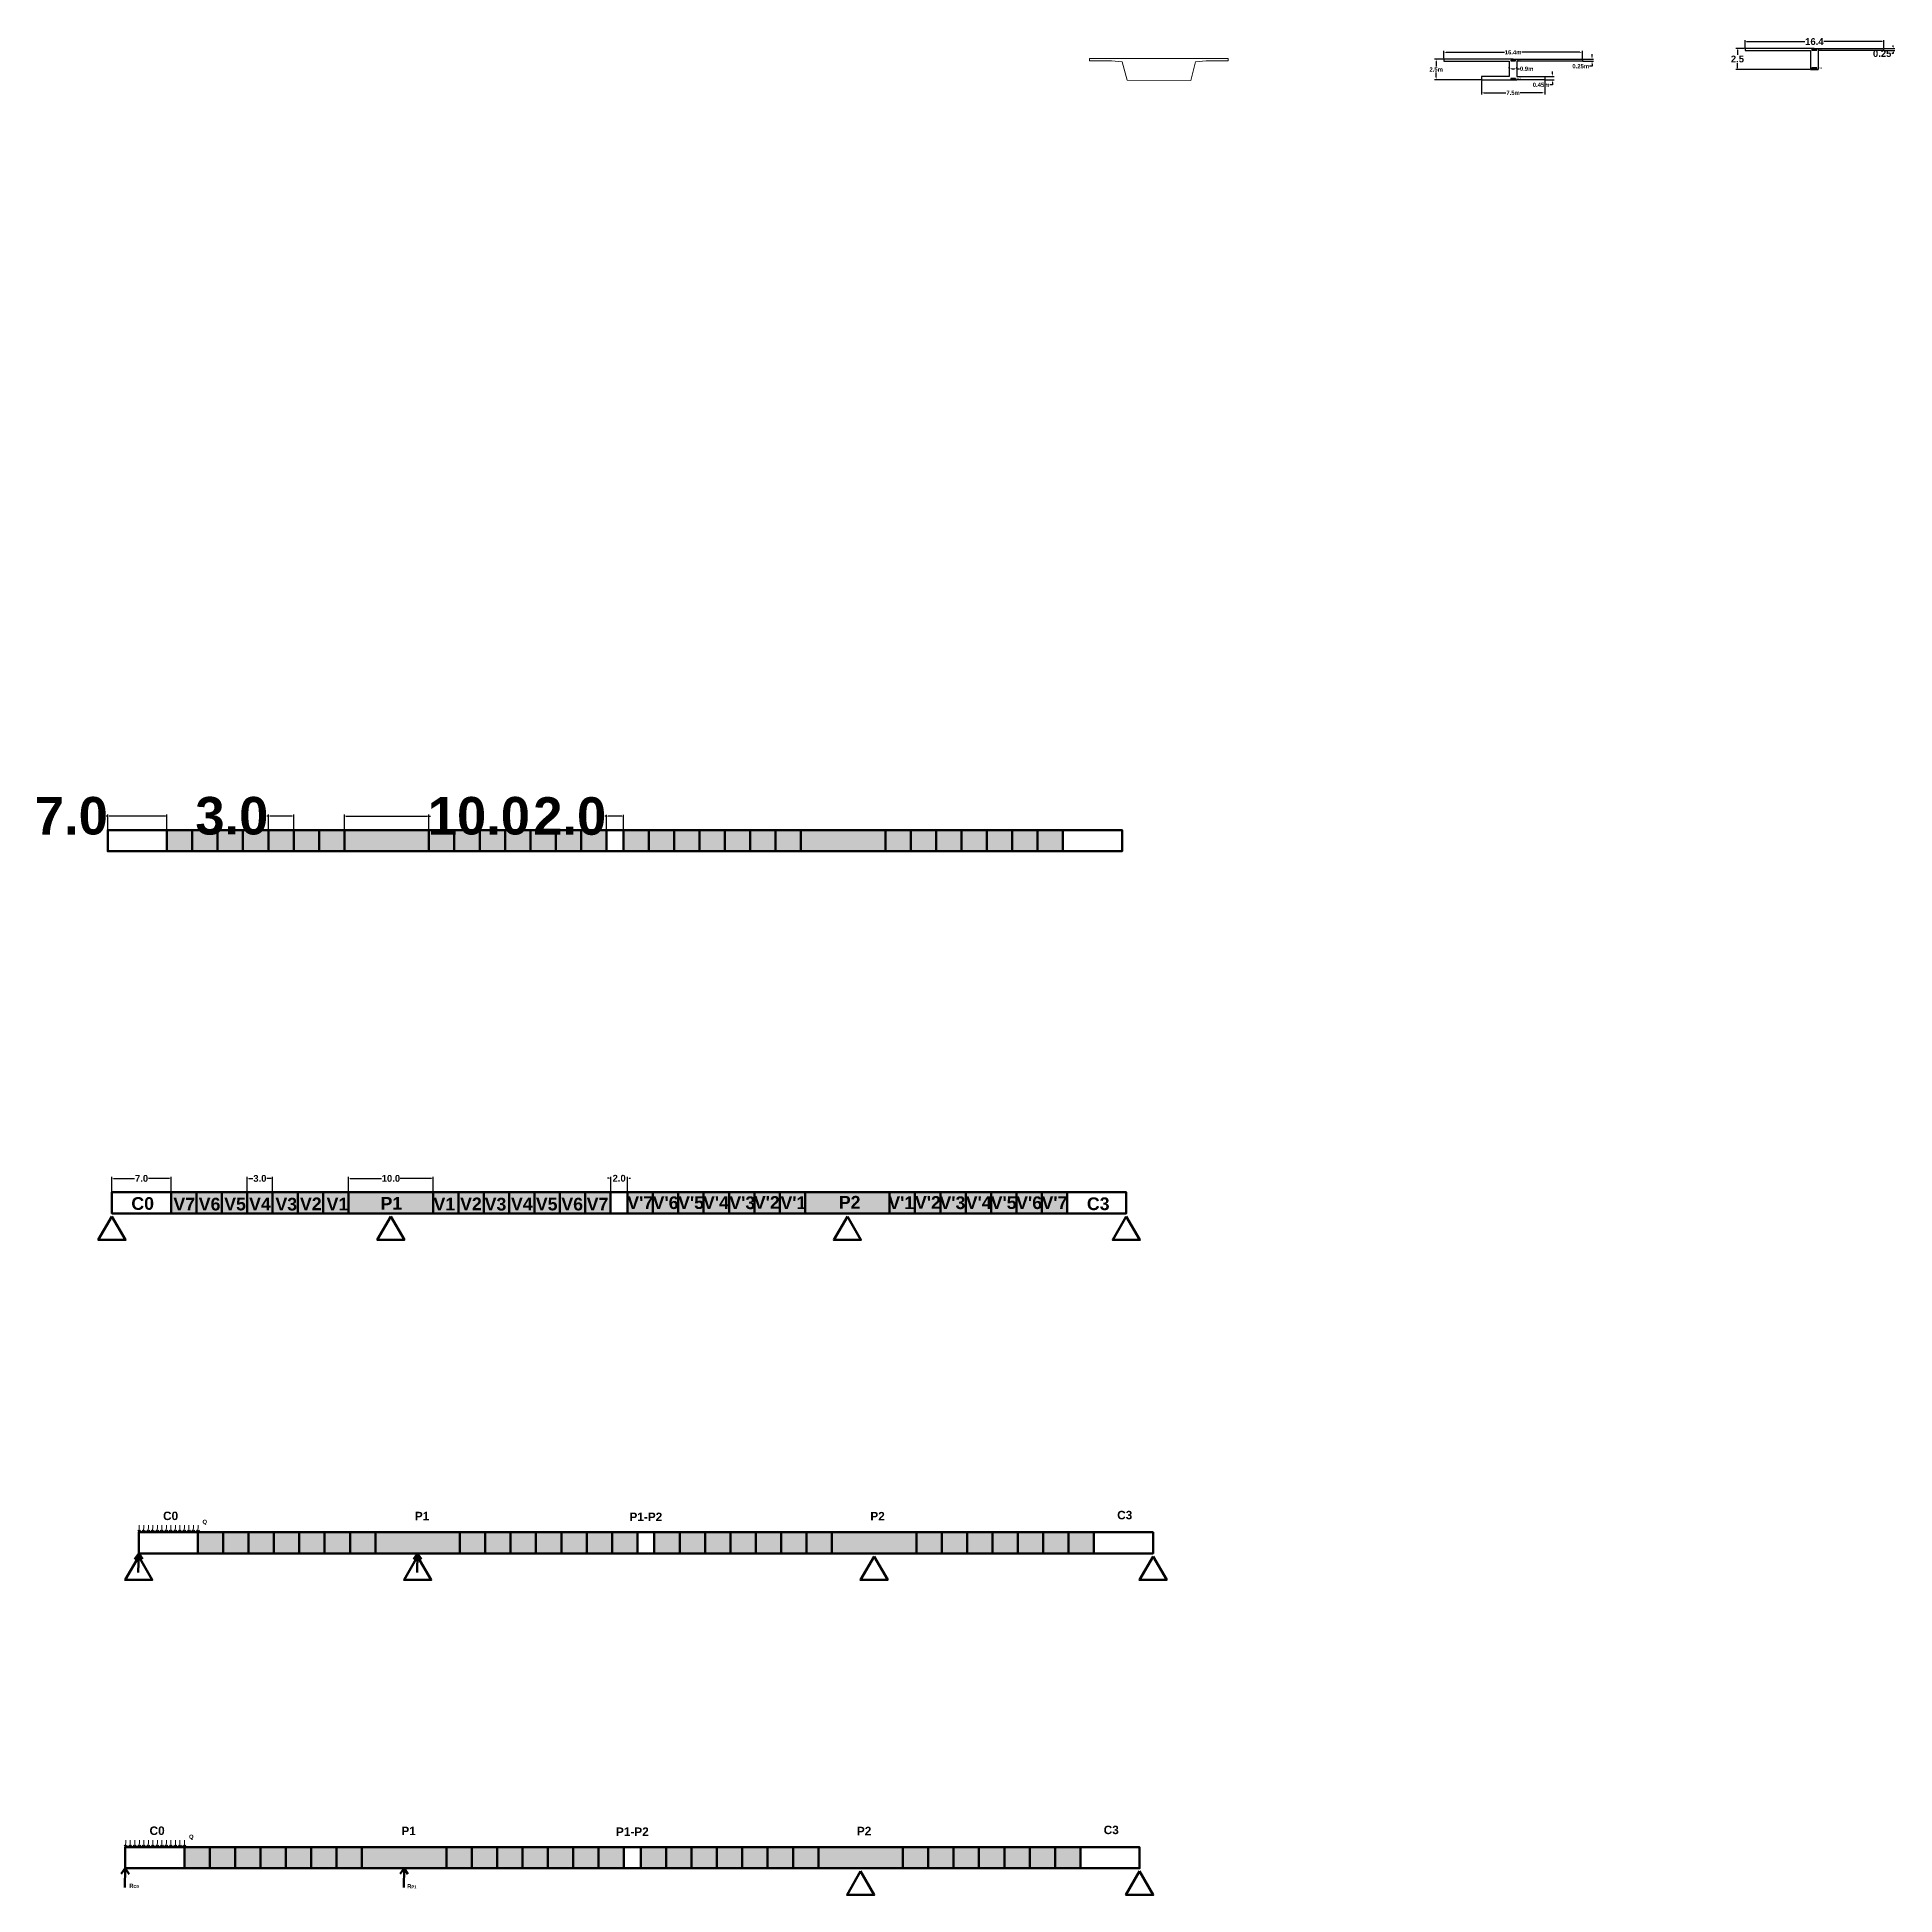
# Model space of a CAD drawing. Header units: metres. Extents: x 933 to 1658, y 433 to 671.
# Drawn here: x 1123.5 to 1343.2, y 451.2 to 670.9 of the extents above; entities that cross this region are included whole.
import ezdxf

# ---------------------------------------------------------------- set-up
doc = ezdxf.new("R2010")
doc.units = ezdxf.units.M
doc.header["$MEASUREMENT"] = 0
doc.linetypes.add('DASHED2', pattern=[0.375, 0.25, -0.125])
doc.styles.get("Standard").update_dxf_attribs({"font": 'arialbd.ttf'})
doc.dimstyles.new('Annotative', dxfattribs={"dimtxt": 0.8, "dimasz": 0.18, "dimexe": 0.18, "dimexo": 0.0625, "dimgap": 0.09, "dimtad": 0, "dimtih": 1, "dimtoh": 1, "dimdec": 1, "dimzin": 0, "dimdsep": 46, "dimtxsty": 'Standard', "dimcen": 0.09, "dimadec": 0, "dimazin": 0, "dimtfac": 1, "dimtdec": 1, "dimtofl": 0, "dimtmove": 0, "dimatfit": 3, "dimfxl": 1, "dimtolj": 1, "dimtzin": 0, "dimarcsym": 0})
doc.dimstyles.get("Standard").update_dxf_attribs({"dimtxt": 0.5, "dimasz": 0.3, "dimexe": 0.18, "dimexo": 0.0625, "dimgap": 0.09, "dimtad": 0, "dimtih": 1, "dimtoh": 1, "dimdec": 4, "dimzin": 0, "dimdsep": 46, "dimtxsty": 'Standard', "dimcen": 0.09, "dimadec": 0, "dimazin": 0, "dimtfac": 1, "dimtdec": 4, "dimtofl": 0, "dimtmove": 0, "dimatfit": 3, "dimfxl": 1, "dimtolj": 1, "dimtzin": 0, "dimarcsym": 0})

msp = doc.modelspace()

# ---------------------------------------------------------------- texts
at = {"color": 5, "char_height": 0.2, "width": 0.5204576, "attachment_point": 1}
for s, insert in [('As2', (1298.43381, 668.3051)), ('As2', (1334.0716, 669.57103)), ('As1', (1298.43381, 666.10598)), ('As1', (1334.0716, 667.37192))]:
    msp.add_mtext(s, dxfattribs=dict(at, insert=insert))
at = {"color": 5, "lineweight": 50}
for s, insert, char_height, attachment_point in [('C0', (1134.59418, 533.69705), 1.5, 1), ('V7', (1139.5682, 533.62576), 1.5, 1), ('V6', (1142.56708, 533.62624), 1.5, 1), ('V5', (1145.58219, 533.63425), 1.5, 1), ('V4', (1148.52629, 533.64503), 1.5, 1), ('V3', (1151.63909, 533.62101), 1.5, 1), ('V2', (1154.54216, 533.65187), 1.5, 1), ('V1', (1157.6923, 533.62101), 1.5, 1), ('P1', (1164.0745, 533.71403), 1.5, 1), ('V1', (1172.89923, 533.62101), 1.5, 3), ('V2', (1176.04937, 533.65187), 1.5, 3), ('V3', (1178.95244, 533.62101), 1.5, 3), ('V4', (1182.06524, 533.64503), 1.5, 3), ('V5', (1185.00934, 533.63425), 1.5, 3), ('V6', (1188.02445, 533.62624), 1.5, 3), ('V7', (1191.02333, 533.62576), 1.5, 3), ("V'7", (1193.26397, 533.7916), 1.5, 1), ("V'6", (1196.26285, 533.79208), 1.5, 1), ("V'5", (1199.27796, 533.80009), 1.5, 1), ("V'4", (1202.22206, 533.81087), 1.5, 1), ("V'3", (1205.33486, 533.78685), 1.5, 1), ("V'2", (1208.23793, 533.81771), 1.5, 1), ("V'1", (1211.38807, 533.78685), 1.5, 1), ('P2', (1218.29153, 533.84274), 1.5, 1), ("V'1", (1227.20346, 533.78685), 1.5, 3), ("V'2", (1230.3536, 533.81771), 1.5, 3), ("V'3", (1233.25667, 533.78685), 1.5, 3), ("V'4", (1236.36947, 533.81087), 1.5, 3), ("V'5", (1239.31357, 533.80009), 1.5, 3), ("V'6", (1242.32868, 533.79208), 1.5, 3), ("V'7", (1245.32756, 533.7916), 1.5, 3), ('C3', (1247.63416, 533.66793), 1.5, 1), ('{\\fArial|b1|i0|c0|p34;C0}', (1138.34506, 496.50119), 1, 1), ('{\\fArial|b1|i0|c0|p34;Q}', (1143.01049, 495.54254), 0.5, 1), ('{\\fArial|b1|i0|c0|p34;P1}', (1168.13362, 496.47958), 1, 1), ('{\\fArial|b1|i0|c0|p34;P1-P2}', (1193.51744, 496.38578), 1, 1), ('{\\fArial|b1|i0|c0|p34;P2}', (1222.01609, 496.46661), 1, 1), ('{\\fArial|b1|i0|c0|p34;C3}', (1251.21585, 496.59406), 1, 1), ('{\\fArial|b1|i0|c0|p34;C3}', (1249.62079, 459.35312), 1, 1), ('{\\fArial|b1|i0|c0|p34;C0}', (1136.74999, 459.26025), 1, 1), ('{\\fArial|b1|i0|c0|p34;Q}', (1141.41543, 458.3016), 0.5, 1), ('{\\fArial|b1|i0|c0|p34;P1}', (1166.53856, 459.23864), 1, 1), ('{\\fArial|b1|i0|c0|p34;P1-P2}', (1191.92238, 459.14483), 1, 1), ('{\\fArial|b1|i0|c0|p34;P2}', (1220.42103, 459.22566), 1, 1), ('{\\fArial|b1|i0|c0|p34;R\\H0.7x;C0}', (1134.34924, 452.48667), 0.5, 1), ('{\\fArial|b1|i0|c0|p34;R\\H0.7x;P1}', (1167.22485, 452.43883), 0.5, 1)]:
    msp.add_mtext_dynamic_manual_height_columns(s, width=7.5272044, gutter_width=1, heights=[0], dxfattribs=dict(at, insert=insert, char_height=char_height, attachment_point=attachment_point))

# ---------------------------------------------------------------- blocks, each defined once
blk = doc.blocks.new('*U7')
at = {"color": 5, "lineweight": 18}
for p, q in [((0, 0), (-0.18, -0.24)), ((-0.02, -0.83), (0, 0)), ((0, 0), (0.17, -0.25))]:
    blk.add_line(p, q, dxfattribs=at)
blk = doc.blocks.new('*U8')
at = {"color": 0, "linetype": 'ByBlock', "lineweight": -2, "transparency": 16777216, "rotation": 180}
for p in [(976.89, 609.4), (977.42, 609.4), (977.96, 609.4), (978.49, 609.4), (979.03, 609.4), (979.56, 609.4), (980.1, 609.4), (980.63, 609.4), (981.17, 609.4), (981.7, 609.4), (982.23, 609.4), (982.77, 609.4), (983.3, 609.4), (983.84, 609.4)]:
    blk.add_blockref('*U7', p, dxfattribs=at)
blk = doc.blocks.new('*U9')
at = {"color": 5, "lineweight": 18}
for p, q in [((0, 0), (-0.18, -0.24)), ((-0.02, -0.83), (0, 0)), ((0, 0), (0.17, -0.25))]:
    blk.add_line(p, q, dxfattribs=at)
blk = doc.blocks.new('*U10')
at = {"color": 0, "linetype": 'ByBlock', "lineweight": -2, "transparency": 16777216, "rotation": 180}
for p in [(976.89, 609.4), (977.42, 609.4), (977.96, 609.4), (978.49, 609.4), (979.03, 609.4), (979.56, 609.4), (980.1, 609.4), (980.63, 609.4), (981.17, 609.4), (981.7, 609.4), (982.23, 609.4), (982.77, 609.4), (983.3, 609.4), (983.84, 609.4)]:
    blk.add_blockref('*U9', p, dxfattribs=at)
blk = doc.blocks.new('*D11')
at = {"color": 0, "lineweight": -2, "transparency": 16777216}
for p, q in [((1131.8, 578.78), (1131.62, 578.78)), ((1131.8, 577.17), (1131.8, 578.96)), ((1138.62, 578.78), (1131.98, 578.78)), ((1138.8, 577.17), (1138.8, 578.96))]:
    blk.add_line(p, q, dxfattribs=at)
at = {"color": 0, "lineweight": 50, "transparency": 16777216}
for points in [[(1131.98, 578.81), (1131.98, 578.75), (1131.8, 578.78)], [(1138.62, 578.81), (1138.62, 578.75), (1138.8, 578.78)]]:
    blk.add_solid(points, dxfattribs=at)
at = {"layer": 'Defpoints', "color": 0, "lineweight": 50, "transparency": 16777216}
for p in [(1131.8, 578.78), (1131.8, 577.11), (1138.8, 577.11)]:
    blk.add_point(p, dxfattribs=at)
at = {"color": 0, "lineweight": 50, "transparency": 16777216, "insert": (1127.5, 578.78), "char_height": 0.8, "attachment_point": 5}
blk.add_mtext('\\A1;{\\H5.55556x;7.0}', dxfattribs=at)
blk = doc.blocks.new('*D12')
at = {"color": 0, "lineweight": -2, "transparency": 16777216}
for p, q in [((1150.8, 578.78), (1150.62, 578.78)), ((1150.8, 577.17), (1150.8, 578.96)), ((1153.62, 578.78), (1150.98, 578.78)), ((1153.8, 577.17), (1153.8, 578.96))]:
    blk.add_line(p, q, dxfattribs=at)
at = {"color": 0, "lineweight": 50, "transparency": 16777216}
for points in [[(1150.98, 578.81), (1150.98, 578.75), (1150.8, 578.78)], [(1153.62, 578.81), (1153.62, 578.75), (1153.8, 578.78)]]:
    blk.add_solid(points, dxfattribs=at)
at = {"layer": 'Defpoints', "color": 0, "lineweight": 50, "transparency": 16777216}
for p in [(1150.8, 578.78), (1150.8, 577.11), (1153.8, 577.11)]:
    blk.add_point(p, dxfattribs=at)
at = {"color": 0, "lineweight": 50, "transparency": 16777216, "insert": (1146.48, 578.78), "char_height": 0.8, "attachment_point": 5}
blk.add_mtext('\\A1;{\\H5.55556x;3.0}', dxfattribs=at)
blk = doc.blocks.new('*D13')
at = {"color": 0, "lineweight": -2, "transparency": 16777216}
for p, q in [((1159.8, 577.17), (1159.8, 578.96)), ((1159.98, 578.78), (1169.62, 578.78)), ((1169.8, 577.17), (1169.8, 578.96)), ((1169.8, 578.78), (1169.98, 578.78))]:
    blk.add_line(p, q, dxfattribs=at)
at = {"color": 0, "lineweight": 50, "transparency": 16777216}
for points in [[(1159.98, 578.81), (1159.98, 578.75), (1159.8, 578.78)], [(1169.62, 578.81), (1169.62, 578.75), (1169.8, 578.78)]]:
    blk.add_solid(points, dxfattribs=at)
at = {"layer": 'Defpoints', "color": 0, "lineweight": 50, "transparency": 16777216}
for p in [(1169.8, 578.78), (1159.8, 577.11), (1169.8, 577.11)]:
    blk.add_point(p, dxfattribs=at)
at = {"color": 0, "lineweight": 50, "transparency": 16777216, "insert": (1175.71, 578.78), "char_height": 0.8, "attachment_point": 5}
blk.add_mtext('\\A1;{\\H5.55556x;10.0}', dxfattribs=at)
blk = doc.blocks.new('*D14')
at = {"color": 0, "lineweight": -2, "transparency": 16777216}
for p, q in [((1190.8, 578.75), (1190.62, 578.75)), ((1190.8, 577.17), (1190.8, 578.93)), ((1192.62, 578.75), (1190.98, 578.75)), ((1192.8, 577.17), (1192.8, 578.93))]:
    blk.add_line(p, q, dxfattribs=at)
at = {"color": 0, "lineweight": 50, "transparency": 16777216}
for points in [[(1190.98, 578.78), (1190.98, 578.72), (1190.8, 578.75)], [(1192.62, 578.78), (1192.62, 578.72), (1192.8, 578.75)]]:
    blk.add_solid(points, dxfattribs=at)
at = {"layer": 'Defpoints', "color": 0, "lineweight": 50, "transparency": 16777216}
for p in [(1190.8, 578.75), (1190.8, 577.11), (1192.8, 577.11)]:
    blk.add_point(p, dxfattribs=at)
at = {"color": 0, "lineweight": 50, "transparency": 16777216, "insert": (1186.45, 578.75), "char_height": 0.8, "attachment_point": 5}
blk.add_mtext('\\A1;{\\H5.55556x;2.0}', dxfattribs=at)
blk = doc.blocks.new('*D15')
at = {"color": 0, "lineweight": -2, "transparency": 16777216}
for p, q in [((1132.3, 534.33), (1132.3, 536.09)), ((1132.48, 535.91), (1134.98, 535.91)), ((1139.12, 535.91), (1136.61, 535.91)), ((1139.3, 534.33), (1139.3, 536.09))]:
    blk.add_line(p, q, dxfattribs=at)
at = {"color": 0, "lineweight": 50, "transparency": 16777216}
for points in [[(1132.48, 535.94), (1132.48, 535.88), (1132.3, 535.91)], [(1139.12, 535.94), (1139.12, 535.88), (1139.3, 535.91)]]:
    blk.add_solid(points, dxfattribs=at)
at = {"layer": 'Defpoints', "color": 0, "lineweight": 50, "transparency": 16777216}
for p in [(1132.3, 534.27), (1139.3, 535.91), (1139.3, 534.27)]:
    blk.add_point(p, dxfattribs=at)
at = {"color": 0, "lineweight": 50, "transparency": 16777216, "insert": (1135.8, 535.91), "char_height": 0.8, "attachment_point": 5}
blk.add_mtext('\\A1;7.0', dxfattribs=at)
blk = doc.blocks.new('*D16')
at = {"color": 0, "lineweight": -2, "transparency": 16777216}
for p, q in [((1148.3, 534.33), (1148.3, 536.09)), ((1148.48, 535.91), (1148.98, 535.91)), ((1151.12, 535.91), (1150.61, 535.91)), ((1151.3, 534.33), (1151.3, 536.09))]:
    blk.add_line(p, q, dxfattribs=at)
at = {"color": 0, "lineweight": 50, "transparency": 16777216}
for points in [[(1148.48, 535.94), (1148.48, 535.88), (1148.3, 535.91)], [(1151.12, 535.94), (1151.12, 535.88), (1151.3, 535.91)]]:
    blk.add_solid(points, dxfattribs=at)
at = {"layer": 'Defpoints', "color": 0, "lineweight": 50, "transparency": 16777216}
for p in [(1148.3, 534.27), (1151.3, 535.91), (1151.3, 534.27)]:
    blk.add_point(p, dxfattribs=at)
at = {"color": 0, "lineweight": 50, "transparency": 16777216, "insert": (1149.8, 535.91), "char_height": 0.8, "attachment_point": 5}
blk.add_mtext('\\A1;3.0', dxfattribs=at)
blk = doc.blocks.new('*D17')
at = {"color": 0, "lineweight": -2, "transparency": 16777216}
for p, q in [((1160.3, 534.33), (1160.3, 536.09)), ((1160.48, 535.91), (1164.19, 535.91)), ((1170.12, 535.91), (1166.4, 535.91)), ((1170.3, 534.33), (1170.3, 536.09))]:
    blk.add_line(p, q, dxfattribs=at)
at = {"color": 0, "lineweight": 50, "transparency": 16777216}
for points in [[(1160.48, 535.94), (1160.48, 535.88), (1160.3, 535.91)], [(1170.12, 535.94), (1170.12, 535.88), (1170.3, 535.91)]]:
    blk.add_solid(points, dxfattribs=at)
at = {"layer": 'Defpoints', "color": 0, "lineweight": 50, "transparency": 16777216}
for p in [(1160.3, 534.27), (1170.3, 535.91), (1170.3, 534.27)]:
    blk.add_point(p, dxfattribs=at)
at = {"color": 0, "lineweight": 50, "transparency": 16777216, "insert": (1165.3, 535.91), "char_height": 0.8, "attachment_point": 5}
blk.add_mtext('\\A1;10.0', dxfattribs=at)
blk = doc.blocks.new('*D18')
at = {"color": 0, "lineweight": -2, "transparency": 16777216}
for p, q in [((1191.12, 535.93), (1190.94, 535.93)), ((1191.3, 534.33), (1191.3, 536.11)), ((1193.3, 534.33), (1193.3, 536.11)), ((1193.48, 535.93), (1193.66, 535.93))]:
    blk.add_line(p, q, dxfattribs=at)
at = {"color": 0, "lineweight": 50, "transparency": 16777216}
for points in [[(1191.12, 535.96), (1191.12, 535.9), (1191.3, 535.93)], [(1193.48, 535.96), (1193.48, 535.9), (1193.3, 535.93)]]:
    blk.add_solid(points, dxfattribs=at)
at = {"layer": 'Defpoints', "color": 0, "lineweight": 50, "transparency": 16777216}
for p in [(1191.3, 535.93), (1191.3, 534.27), (1193.3, 534.27)]:
    blk.add_point(p, dxfattribs=at)
at = {"color": 0, "lineweight": 50, "transparency": 16777216, "insert": (1192.3, 535.93), "char_height": 0.8, "attachment_point": 5}
blk.add_mtext('\\A1;2.0', dxfattribs=at)
blk = doc.blocks.new('*D22')
at = {"color": 0, "lineweight": -2, "transparency": 16777216}
for p, q in [((1289.85, 668.37), (1289.85, 669.29)), ((1290.15, 669.11), (1297.02, 669.11)), ((1305.95, 669.11), (1299.08, 669.11)), ((1306.25, 668.37), (1306.25, 669.29))]:
    blk.add_line(p, q, dxfattribs=at)
at = {"color": 0, "transparency": 16777216}
for points in [[(1290.15, 669.16), (1290.15, 669.06), (1289.85, 669.11)], [(1305.95, 669.16), (1305.95, 669.06), (1306.25, 669.11)]]:
    blk.add_solid(points, dxfattribs=at)
at = {"layer": 'Defpoints', "color": 0, "transparency": 16777216}
for p in [(1289.85, 668.31), (1306.25, 669.11), (1306.25, 668.31)]:
    blk.add_point(p, dxfattribs=at)
at = {"color": 0, "transparency": 16777216, "insert": (1298.05, 669.11), "char_height": 0.5, "width": 2.4352, "attachment_point": 5}
blk.add_mtext('\\A1;16.4m', dxfattribs=at)
blk = doc.blocks.new('*D23')
at = {"color": 0, "lineweight": -2, "transparency": 16777216}
for p, q in [((1306.31, 668.31), (1307.57, 668.31)), ((1307.39, 668.61), (1307.39, 668.91)), ((1306.31, 668.06), (1307.57, 668.06)), ((1307.39, 667.46), (1307.09, 667.46)), ((1307.39, 667.76), (1307.39, 667.46))]:
    blk.add_line(p, q, dxfattribs=at)
at = {"color": 0, "transparency": 16777216}
for points in [[(1307.34, 668.61), (1307.44, 668.61), (1307.39, 668.31)], [(1307.34, 667.76), (1307.44, 667.76), (1307.39, 668.06)]]:
    blk.add_solid(points, dxfattribs=at)
at = {"layer": 'Defpoints', "color": 0, "transparency": 16777216}
for p in [(1306.25, 668.31), (1306.25, 668.06), (1307.39, 668.06)]:
    blk.add_point(p, dxfattribs=at)
at = {"color": 0, "transparency": 16777216, "insert": (1306.05, 667.46), "char_height": 0.5, "attachment_point": 5}
blk.add_mtext('\\A1;0.25m', dxfattribs=at)
blk = doc.blocks.new('*D24')
at = {"color": 0, "lineweight": -2, "transparency": 16777216}
for p, q in [((1289.79, 668.31), (1288.77, 668.31)), ((1288.95, 668.01), (1288.95, 667.43)), ((1288.95, 666.16), (1288.95, 666.73)), ((1294.24, 665.86), (1288.77, 665.86))]:
    blk.add_line(p, q, dxfattribs=at)
at = {"color": 0, "transparency": 16777216}
for points in [[(1288.9, 668.01), (1289, 668.01), (1288.95, 668.31)], [(1288.9, 666.16), (1289, 666.16), (1288.95, 665.86)]]:
    blk.add_solid(points, dxfattribs=at)
at = {"layer": 'Defpoints', "color": 0, "transparency": 16777216}
for p in [(1289.85, 668.31), (1288.95, 665.86), (1294.3, 665.86)]:
    blk.add_point(p, dxfattribs=at)
at = {"color": 0, "transparency": 16777216, "insert": (1288.95, 667.08), "char_height": 0.5, "attachment_point": 5}
blk.add_mtext('\\A1;2.5m', dxfattribs=at)
blk = doc.blocks.new('*D25')
at = {"color": 0, "lineweight": -2, "transparency": 16777216}
for p, q in [((1297.6, 667.22), (1297.6, 667.34)), ((1297.9, 667.16), (1298.2, 667.16)), ((1298.5, 667.22), (1298.5, 667.34)), ((1298.5, 667.16), (1298.8, 667.16))]:
    blk.add_line(p, q, dxfattribs=at)
at = {"color": 0, "transparency": 16777216}
for points in [[(1297.9, 667.21), (1297.9, 667.11), (1297.6, 667.16)], [(1298.2, 667.21), (1298.2, 667.11), (1298.5, 667.16)]]:
    blk.add_solid(points, dxfattribs=at)
at = {"layer": 'Defpoints', "color": 0, "transparency": 16777216}
for p in [(1297.6, 667.16), (1298.5, 667.16), (1298.5, 667.16)]:
    blk.add_point(p, dxfattribs=at)
at = {"color": 0, "transparency": 16777216, "insert": (1299.65, 667.16), "char_height": 0.5, "attachment_point": 5}
blk.add_mtext('\\A1;0.9m', dxfattribs=at)
blk = doc.blocks.new('*D26')
at = {"color": 0, "lineweight": -2, "transparency": 16777216}
for p, q in [((1301.86, 666.26), (1302.89, 666.26)), ((1302.71, 666.56), (1302.71, 666.86)), ((1301.86, 665.86), (1302.89, 665.86)), ((1302.71, 665.26), (1302.41, 665.26)), ((1302.71, 665.56), (1302.71, 665.26))]:
    blk.add_line(p, q, dxfattribs=at)
at = {"color": 0, "transparency": 16777216}
for points in [[(1302.66, 666.56), (1302.76, 666.56), (1302.71, 666.26)], [(1302.66, 665.56), (1302.76, 665.56), (1302.71, 665.86)]]:
    blk.add_solid(points, dxfattribs=at)
at = {"layer": 'Defpoints', "color": 0, "transparency": 16777216}
for p in [(1301.8, 666.26), (1301.8, 665.86), (1302.71, 665.86)]:
    blk.add_point(p, dxfattribs=at)
at = {"color": 0, "transparency": 16777216, "insert": (1301.37, 665.26), "char_height": 0.5, "attachment_point": 5}
blk.add_mtext('\\A1;0.45m', dxfattribs=at)
blk = doc.blocks.new('*D31')
at = {"color": 0, "lineweight": -2, "transparency": 16777216}
for p, q in [((1294.3, 665.79), (1294.3, 664.14)), ((1294.6, 664.32), (1297.2, 664.32)), ((1301.5, 664.32), (1298.9, 664.32)), ((1301.8, 665.84), (1301.8, 664.14))]:
    blk.add_line(p, q, dxfattribs=at)
at = {"color": 0, "transparency": 16777216}
for points in [[(1294.6, 664.37), (1294.6, 664.27), (1294.3, 664.32)], [(1301.5, 664.37), (1301.5, 664.27), (1301.8, 664.32)]]:
    blk.add_solid(points, dxfattribs=at)
at = {"layer": 'Defpoints', "color": 0, "transparency": 16777216}
for p in [(1301.8, 665.9), (1294.3, 665.86), (1301.8, 664.32)]:
    blk.add_point(p, dxfattribs=at)
at = {"color": 0, "transparency": 16777216, "insert": (1298.05, 664.32), "char_height": 0.5, "attachment_point": 5}
blk.add_mtext('\\A1;7.5m', dxfattribs=at)
blk = doc.blocks.new('*D32')
at = {"color": 0, "lineweight": -2, "transparency": 16777216}
for p, q in [((1325.49, 669.63), (1325.49, 670.56)), ((1325.67, 670.38), (1332.57, 670.38)), ((1341.71, 670.38), (1334.81, 670.38)), ((1341.89, 669.63), (1341.89, 670.56))]:
    blk.add_line(p, q, dxfattribs=at)
at = {"color": 0, "transparency": 16777216}
for points in [[(1325.67, 670.41), (1325.67, 670.35), (1325.49, 670.38)], [(1341.71, 670.41), (1341.71, 670.35), (1341.89, 670.38)]]:
    blk.add_solid(points, dxfattribs=at)
at = {"layer": 'Defpoints', "color": 0, "transparency": 16777216}
for p in [(1341.89, 670.38), (1325.49, 669.57), (1341.89, 669.57)]:
    blk.add_point(p, dxfattribs=at)
at = {"color": 0, "transparency": 16777216, "insert": (1333.69, 670.38), "char_height": 0.8, "attachment_point": 5}
blk.add_mtext('\\A1;16.4', dxfattribs=at)
blk = doc.blocks.new('*D33')
at = {"color": 0, "lineweight": -2, "transparency": 16777216}
for p, q in [((1341.95, 669.57), (1343.21, 669.57)), ((1341.95, 669.32), (1343.21, 669.32)), ((1343.03, 668.96), (1342.85, 668.96)), ((1343.03, 669.75), (1343.03, 669.93)), ((1343.03, 669.14), (1343.03, 668.96))]:
    blk.add_line(p, q, dxfattribs=at)
at = {"color": 0, "transparency": 16777216}
for points in [[(1343, 669.75), (1343.06, 669.75), (1343.03, 669.57)], [(1343, 669.14), (1343.06, 669.14), (1343.03, 669.32)]]:
    blk.add_solid(points, dxfattribs=at)
at = {"layer": 'Defpoints', "color": 0, "transparency": 16777216}
for p in [(1341.89, 669.57), (1341.89, 669.32), (1343.03, 669.32)]:
    blk.add_point(p, dxfattribs=at)
at = {"color": 0, "transparency": 16777216, "insert": (1341.71, 668.96), "char_height": 0.8, "attachment_point": 5}
blk.add_mtext('\\A1;0.25', dxfattribs=at)
blk = doc.blocks.new('*D34')
at = {"color": 0, "lineweight": -2, "transparency": 16777216}
for p, q in [((1325.42, 669.57), (1324.41, 669.57)), ((1324.59, 669.39), (1324.59, 668.82)), ((1333.17, 667.07), (1324.41, 667.07)), ((1324.59, 667.25), (1324.59, 667.82))]:
    blk.add_line(p, q, dxfattribs=at)
at = {"color": 0, "transparency": 16777216}
for points in [[(1324.56, 669.39), (1324.62, 669.39), (1324.59, 669.57)], [(1324.56, 667.25), (1324.62, 667.25), (1324.59, 667.07)]]:
    blk.add_solid(points, dxfattribs=at)
at = {"layer": 'Defpoints', "color": 0, "transparency": 16777216}
for p in [(1325.49, 669.57), (1324.59, 667.07), (1333.24, 667.07)]:
    blk.add_point(p, dxfattribs=at)
at = {"color": 0, "transparency": 16777216, "insert": (1324.59, 668.32), "char_height": 0.8, "attachment_point": 5}
blk.add_mtext('\\A1;2.5', dxfattribs=at)

# ---------------------------------------------------------------- dimensions: what is measured, and where the dimension line sits
at = {"color": 5}
dim = msp.add_linear_dim(base=(1341.88585, 670.37889), p1=(1325.48585, 669.57103), p2=(1341.88585, 669.57103), dimstyle='Annotative', dxfattribs=at)
dim.commit()
dim.dimension.update_dxf_attribs({"geometry": '*D32', "text_midpoint": (1333.68585, 670.37889)})
for base, p1, p2, text, dimstyle, picture, middle in [((1288.9498, 665.8551), (1289.84806, 668.3051), (1294.29806, 665.8551), '2.5m', 'Standard', '*D24', (1288.9498, 667.0801)), ((1307.39296, 668.0551), (1306.24806, 668.3051), (1306.24806, 668.0551), '0.25m', 'Standard', '*D23', (1306.05003, 667.4551)), ((1343.03075, 669.32103), (1341.88585, 669.57103), (1341.88585, 669.32103), '0.25', 'Annotative', '*D33', (1341.71355, 668.96103)), ((1302.709, 665.8551), (1301.79806, 666.2551), (1301.79806, 665.8551), '0.45m', 'Standard', '*D26', (1301.36607, 665.2551))]:
    dim = msp.add_linear_dim(base=base, p1=p1, p2=p2, angle=90, text=text, dimstyle=dimstyle, dxfattribs=at)
    dim.commit()
    dim.dimension.update_dxf_attribs({"geometry": picture, "text_midpoint": middle})
for base, p1, p2, text, picture, middle in [((1306.24806, 669.11296), (1289.84806, 668.3051), (1306.24806, 668.3051), '16.4m', '*D22', (1298.04806, 669.11296)), ((1301.79806, 664.32273), (1294.29806, 665.8551), (1301.79806, 665.90355), '7.5m', '*D31', (1298.04806, 664.32273)), ((1298.49806, 667.1551), (1297.59806, 667.1551), (1298.49806, 667.1551), '0.9m', '*D25', (1299.64675, 667.1551))]:
    dim = msp.add_linear_dim(base=base, p1=p1, p2=p2, text=text, dimstyle='Standard', dxfattribs=at)
    dim.commit()
    dim.dimension.update_dxf_attribs({"geometry": picture, "text_midpoint": middle})
dim = msp.add_linear_dim(base=(1324.58759, 667.07103), p1=(1325.48585, 669.57103), p2=(1333.23585, 667.07103), angle=90, dimstyle='Annotative', dxfattribs=at)
dim.commit()
dim.dimension.update_dxf_attribs({"geometry": '*D34', "text_midpoint": (1324.58759, 668.32103)})
at = {"color": 5, "lineweight": 50}
for base, p1, p2, picture, middle in [((1131.80072, 578.78384), (1138.80072, 577.11198), (1131.80072, 577.11198), '*D11', (1127.50009, 578.78384)), ((1150.80072, 578.78384), (1153.80072, 577.11198), (1150.80072, 577.11198), '*D12', (1146.48493, 578.78384)), ((1169.80072, 578.78384), (1159.80072, 577.11198), (1169.80072, 577.11198), '*D13', (1175.7142, 578.78384)), ((1190.80072, 578.75384), (1192.80072, 577.11198), (1190.80072, 577.11198), '*D14', (1186.44552, 578.75384))]:
    dim = msp.add_linear_dim(base=base, p1=p1, p2=p2, text='{\\H5.55556x;<>}', dimstyle='Annotative', dxfattribs=at)
    dim.commit()
    dim.dimension.update_dxf_attribs({"geometry": picture, "text_midpoint": middle})
for base, p1, p2, picture, middle in [((1139.29576, 535.91235), (1132.29576, 534.27108), (1139.29576, 534.27108), '*D15', (1135.79576, 535.91235)), ((1151.29576, 535.91235), (1148.29576, 534.27108), (1151.29576, 534.27108), '*D16', (1149.79576, 535.91235)), ((1170.29576, 535.91235), (1160.29576, 534.27108), (1170.29576, 534.27108), '*D17', (1165.29576, 535.91235)), ((1191.29576, 535.92735), (1193.29576, 534.27108), (1191.29576, 534.27108), '*D18', (1192.29576, 535.92735))]:
    dim = msp.add_linear_dim(base=base, p1=p1, p2=p2, dimstyle='Annotative', dxfattribs=at)
    dim.commit()
    dim.dimension.update_dxf_attribs({"geometry": picture, "text_midpoint": middle})

# ---------------------------------------------------------------- hatches: boundary and pattern name
at = {"linetype": 'DASHED2', "lineweight": 50}
h = msp.add_hatch(color=2, dxfattribs=at)
h.dxf.hatch_style = 1
h.paths.add_polyline_path([(1141.80072, 577.11198), (1138.80072, 577.11198), (1138.80072, 574.61198), (1141.80072, 574.61198)])
h.paths.add_polyline_path([(1144.80072, 577.11198), (1141.80072, 577.11198), (1141.80072, 574.61198), (1144.80072, 574.61198)])
h.paths.add_polyline_path([(1150.80072, 577.11198), (1147.80072, 577.11198), (1147.80072, 574.61198), (1150.80072, 574.61198)])
h.paths.add_polyline_path([(1147.80072, 577.11198), (1144.80072, 577.11198), (1144.80072, 574.61198), (1147.80072, 574.61198)])
h.paths.add_polyline_path([(1153.80072, 577.11198), (1150.80072, 577.11198), (1150.80072, 574.61198), (1153.80072, 574.61198)])
h.paths.add_polyline_path([(1156.80072, 577.11198), (1153.80072, 577.11198), (1153.80072, 574.61198), (1156.80072, 574.61198)])
h.paths.add_polyline_path([(1159.80072, 577.11198), (1156.80072, 577.11198), (1156.80072, 574.61198), (1159.80072, 574.61198)])
h = msp.add_hatch(color=8, dxfattribs=at)
h.dxf.hatch_style = 1
h.paths.add_polyline_path([(1169.80072, 577.11198), (1164.80072, 577.11198), (1159.80072, 577.11198), (1159.80072, 574.61198), (1164.80072, 574.61198), (1169.80072, 574.61198)])
h = msp.add_hatch(color=2, dxfattribs=at)
h.dxf.hatch_style = 1
h.paths.add_polyline_path([(1187.80072, 577.11198), (1190.80072, 577.11198), (1190.80072, 574.61198), (1187.80072, 574.61198)])
h.paths.add_polyline_path([(1184.80072, 577.11198), (1187.80072, 577.11198), (1187.80072, 574.61198), (1184.80072, 574.61198)])
h.paths.add_polyline_path([(1178.80072, 577.11198), (1181.80072, 577.11198), (1181.80072, 574.61198), (1178.80072, 574.61198)])
h.paths.add_polyline_path([(1181.80072, 577.11198), (1184.80072, 577.11198), (1184.80072, 574.61198), (1181.80072, 574.61198)])
h.paths.add_polyline_path([(1175.80072, 577.11198), (1178.80072, 577.11198), (1178.80072, 574.61198), (1175.80072, 574.61198)])
h.paths.add_polyline_path([(1172.80072, 577.11198), (1175.80072, 577.11198), (1175.80072, 574.61198), (1172.80072, 574.61198)])
h.paths.add_polyline_path([(1169.80072, 577.11198), (1172.80072, 577.11198), (1172.80072, 574.61198), (1169.80072, 574.61198)])
h = msp.add_hatch(color=2, dxfattribs=at)
h.dxf.hatch_style = 1
h.paths.add_polyline_path([(1195.80072, 577.11198), (1192.80072, 577.11198), (1192.80072, 574.61198), (1195.80072, 574.61198)])
h.paths.add_polyline_path([(1198.80072, 577.11198), (1195.80072, 577.11198), (1195.80072, 574.61198), (1198.80072, 574.61198)])
h.paths.add_polyline_path([(1204.80072, 577.11198), (1201.80072, 577.11198), (1201.80072, 574.61198), (1204.80072, 574.61198)])
h.paths.add_polyline_path([(1201.80072, 577.11198), (1198.80072, 577.11198), (1198.80072, 574.61198), (1201.80072, 574.61198)])
h.paths.add_polyline_path([(1207.80072, 577.11198), (1204.80072, 577.11198), (1204.80072, 574.61198), (1207.80072, 574.61198)])
h.paths.add_polyline_path([(1210.80072, 577.11198), (1207.80072, 577.11198), (1207.80072, 574.61198), (1210.80072, 574.61198)])
h.paths.add_polyline_path([(1213.80072, 577.11198), (1210.80072, 577.11198), (1210.80072, 574.61198), (1213.80072, 574.61198)])
h = msp.add_hatch(color=8, dxfattribs=at)
h.dxf.hatch_style = 1
h.paths.add_polyline_path([(1223.80072, 574.61198), (1223.80072, 577.11198), (1218.80072, 577.11198), (1213.80072, 577.11198), (1213.80072, 574.61198), (1218.80072, 574.61198)])
h = msp.add_hatch(color=2, dxfattribs=at)
h.dxf.hatch_style = 1
h.paths.add_polyline_path([(1241.80072, 577.11198), (1244.80072, 577.11198), (1244.80072, 574.61198), (1241.80072, 574.61198)])
h.paths.add_polyline_path([(1238.80072, 577.11198), (1241.80072, 577.11198), (1241.80072, 574.61198), (1238.80072, 574.61198)])
h.paths.add_polyline_path([(1232.80072, 577.11198), (1235.80072, 577.11198), (1235.80072, 574.61198), (1232.80072, 574.61198)])
h.paths.add_polyline_path([(1235.80072, 577.11198), (1238.80072, 577.11198), (1238.80072, 574.61198), (1235.80072, 574.61198)])
h.paths.add_polyline_path([(1229.80072, 577.11198), (1232.80072, 577.11198), (1232.80072, 574.61198), (1229.80072, 574.61198)])
h.paths.add_polyline_path([(1226.80072, 577.11198), (1229.80072, 577.11198), (1229.80072, 574.61198), (1226.80072, 574.61198)])
h.paths.add_polyline_path([(1223.80072, 577.11198), (1226.80072, 577.11198), (1226.80072, 574.61198), (1223.80072, 574.61198)])
h = msp.add_hatch(color=2, dxfattribs=at)
h.dxf.hatch_style = 1
h.paths.add_polyline_path([(1142.29576, 534.27108), (1139.29576, 534.27108), (1139.29576, 531.77108), (1142.29576, 531.77108)])
h.paths.add_polyline_path([(1145.29576, 534.27108), (1142.29576, 534.27108), (1142.29576, 531.77108), (1145.29576, 531.77108)])
h.paths.add_polyline_path([(1151.29576, 534.27108), (1148.29576, 534.27108), (1148.29576, 531.77108), (1151.29576, 531.77108)])
h.paths.add_polyline_path([(1148.29576, 534.27108), (1145.29576, 534.27108), (1145.29576, 531.77108), (1148.29576, 531.77108)])
h.paths.add_polyline_path([(1154.29576, 534.27108), (1151.29576, 534.27108), (1151.29576, 531.77108), (1154.29576, 531.77108)])
h.paths.add_polyline_path([(1157.29576, 534.27108), (1154.29576, 534.27108), (1154.29576, 531.77108), (1157.29576, 531.77108)])
h.paths.add_polyline_path([(1160.29576, 534.27108), (1157.29576, 534.27108), (1157.29576, 531.77108), (1160.29576, 531.77108)])
h = msp.add_hatch(color=8, dxfattribs=at)
h.dxf.hatch_style = 1
h.paths.add_polyline_path([(1170.29576, 534.27108), (1165.29576, 534.27108), (1160.29576, 534.27108), (1160.29576, 531.77108), (1165.29576, 531.77108), (1170.29576, 531.77108)])
h = msp.add_hatch(color=2, dxfattribs=at)
h.dxf.hatch_style = 1
h.paths.add_polyline_path([(1188.29576, 534.27108), (1191.29576, 534.27108), (1191.29576, 531.77108), (1188.29576, 531.77108)])
h.paths.add_polyline_path([(1185.29576, 534.27108), (1188.29576, 534.27108), (1188.29576, 531.77108), (1185.29576, 531.77108)])
h.paths.add_polyline_path([(1179.29576, 534.27108), (1182.29576, 534.27108), (1182.29576, 531.77108), (1179.29576, 531.77108)])
h.paths.add_polyline_path([(1182.29576, 534.27108), (1185.29576, 534.27108), (1185.29576, 531.77108), (1182.29576, 531.77108)])
h.paths.add_polyline_path([(1176.29576, 534.27108), (1179.29576, 534.27108), (1179.29576, 531.77108), (1176.29576, 531.77108)])
h.paths.add_polyline_path([(1173.29576, 534.27108), (1176.29576, 534.27108), (1176.29576, 531.77108), (1173.29576, 531.77108)])
h.paths.add_polyline_path([(1170.29576, 534.27108), (1173.29576, 534.27108), (1173.29576, 531.77108), (1170.29576, 531.77108)])
h = msp.add_hatch(color=2, dxfattribs=at)
h.dxf.hatch_style = 1
h.paths.add_polyline_path([(1196.29576, 534.27108), (1193.29576, 534.27108), (1193.29576, 531.77108), (1196.29576, 531.77108)])
h.paths.add_polyline_path([(1199.29576, 534.27108), (1196.29576, 534.27108), (1196.29576, 531.77108), (1199.29576, 531.77108)])
h.paths.add_polyline_path([(1205.29576, 534.27108), (1202.29576, 534.27108), (1202.29576, 531.77108), (1205.29576, 531.77108)])
h.paths.add_polyline_path([(1202.29576, 534.27108), (1199.29576, 534.27108), (1199.29576, 531.77108), (1202.29576, 531.77108)])
h.paths.add_polyline_path([(1208.29576, 534.27108), (1205.29576, 534.27108), (1205.29576, 531.77108), (1208.29576, 531.77108)])
h.paths.add_polyline_path([(1211.29576, 534.27108), (1208.29576, 534.27108), (1208.29576, 531.77108), (1211.29576, 531.77108)])
h.paths.add_polyline_path([(1214.29576, 534.27108), (1211.29576, 534.27108), (1211.29576, 531.77108), (1214.29576, 531.77108)])
h = msp.add_hatch(color=8, dxfattribs=at)
h.dxf.hatch_style = 1
h.paths.add_polyline_path([(1224.29576, 531.77108), (1224.29576, 534.27108), (1219.29576, 534.27108), (1214.29576, 534.27108), (1214.29576, 531.77108), (1219.29576, 531.77108)])
h = msp.add_hatch(color=2, dxfattribs=at)
h.dxf.hatch_style = 1
h.paths.add_polyline_path([(1242.29576, 534.27108), (1245.29576, 534.27108), (1245.29576, 531.77108), (1242.29576, 531.77108)])
h.paths.add_polyline_path([(1239.29576, 534.27108), (1242.29576, 534.27108), (1242.29576, 531.77108), (1239.29576, 531.77108)])
h.paths.add_polyline_path([(1233.29576, 534.27108), (1236.29576, 534.27108), (1236.29576, 531.77108), (1233.29576, 531.77108)])
h.paths.add_polyline_path([(1236.29576, 534.27108), (1239.29576, 534.27108), (1239.29576, 531.77108), (1236.29576, 531.77108)])
h.paths.add_polyline_path([(1230.29576, 534.27108), (1233.29576, 534.27108), (1233.29576, 531.77108), (1230.29576, 531.77108)])
h.paths.add_polyline_path([(1227.29576, 534.27108), (1230.29576, 534.27108), (1230.29576, 531.77108), (1227.29576, 531.77108)])
h.paths.add_polyline_path([(1224.29576, 534.27108), (1227.29576, 534.27108), (1227.29576, 531.77108), (1224.29576, 531.77108)])
h = msp.add_hatch(color=2, dxfattribs=at)
h.dxf.hatch_style = 1
h.paths.add_polyline_path([(1145.46205, 494.05255), (1142.46205, 494.05255), (1142.46205, 491.55255), (1145.46205, 491.55255)])
h.paths.add_polyline_path([(1148.46205, 494.05255), (1145.46205, 494.05255), (1145.46205, 491.55255), (1148.46205, 491.55255)])
h.paths.add_polyline_path([(1154.46205, 494.05255), (1151.46205, 494.05255), (1151.46205, 491.55255), (1154.46205, 491.55255)])
h.paths.add_polyline_path([(1151.46205, 494.05255), (1148.46205, 494.05255), (1148.46205, 491.55255), (1151.46205, 491.55255)])
h.paths.add_polyline_path([(1157.46205, 494.05255), (1154.46205, 494.05255), (1154.46205, 491.55255), (1157.46205, 491.55255)])
h.paths.add_polyline_path([(1160.46205, 494.05255), (1157.46205, 494.05255), (1157.46205, 491.55255), (1160.46205, 491.55255)])
h.paths.add_polyline_path([(1163.46205, 494.05255), (1160.46205, 494.05255), (1160.46205, 491.55255), (1163.46205, 491.55255)])
h = msp.add_hatch(color=8, dxfattribs=at)
h.dxf.hatch_style = 1
h.paths.add_polyline_path([(1173.46205, 494.05255), (1168.46205, 494.05255), (1163.46205, 494.05255), (1163.46205, 491.55255), (1168.46205, 491.55255), (1173.46205, 491.55255)])
h = msp.add_hatch(color=2, dxfattribs=at)
h.dxf.hatch_style = 1
h.paths.add_polyline_path([(1191.46205, 494.05255), (1194.46205, 494.05255), (1194.46205, 491.55255), (1191.46205, 491.55255)])
h.paths.add_polyline_path([(1188.46205, 494.05255), (1191.46205, 494.05255), (1191.46205, 491.55255), (1188.46205, 491.55255)])
h.paths.add_polyline_path([(1182.46205, 494.05255), (1185.46205, 494.05255), (1185.46205, 491.55255), (1182.46205, 491.55255)])
h.paths.add_polyline_path([(1185.46205, 494.05255), (1188.46205, 494.05255), (1188.46205, 491.55255), (1185.46205, 491.55255)])
h.paths.add_polyline_path([(1179.46205, 494.05255), (1182.46205, 494.05255), (1182.46205, 491.55255), (1179.46205, 491.55255)])
h.paths.add_polyline_path([(1176.46205, 494.05255), (1179.46205, 494.05255), (1179.46205, 491.55255), (1176.46205, 491.55255)])
h.paths.add_polyline_path([(1173.46205, 494.05255), (1176.46205, 494.05255), (1176.46205, 491.55255), (1173.46205, 491.55255)])
h = msp.add_hatch(color=2, dxfattribs=at)
h.dxf.hatch_style = 1
h.paths.add_polyline_path([(1199.46205, 494.05255), (1196.46205, 494.05255), (1196.46205, 491.55255), (1199.46205, 491.55255)])
h.paths.add_polyline_path([(1202.46205, 494.05255), (1199.46205, 494.05255), (1199.46205, 491.55255), (1202.46205, 491.55255)])
h.paths.add_polyline_path([(1208.46205, 494.05255), (1205.46205, 494.05255), (1205.46205, 491.55255), (1208.46205, 491.55255)])
h.paths.add_polyline_path([(1205.46205, 494.05255), (1202.46205, 494.05255), (1202.46205, 491.55255), (1205.46205, 491.55255)])
h.paths.add_polyline_path([(1211.46205, 494.05255), (1208.46205, 494.05255), (1208.46205, 491.55255), (1211.46205, 491.55255)])
h.paths.add_polyline_path([(1214.46205, 494.05255), (1211.46205, 494.05255), (1211.46205, 491.55255), (1214.46205, 491.55255)])
h.paths.add_polyline_path([(1217.46205, 494.05255), (1214.46205, 494.05255), (1214.46205, 491.55255), (1217.46205, 491.55255)])
h = msp.add_hatch(color=8, dxfattribs=at)
h.dxf.hatch_style = 1
h.paths.add_polyline_path([(1227.46205, 491.55255), (1227.46205, 494.05255), (1222.46205, 494.05255), (1217.46205, 494.05255), (1217.46205, 491.55255), (1222.46205, 491.55255)])
h = msp.add_hatch(color=2, dxfattribs=at)
h.dxf.hatch_style = 1
h.paths.add_polyline_path([(1245.46205, 494.05255), (1248.46205, 494.05255), (1248.46205, 491.55255), (1245.46205, 491.55255)])
h.paths.add_polyline_path([(1242.46205, 494.05255), (1245.46205, 494.05255), (1245.46205, 491.55255), (1242.46205, 491.55255)])
h.paths.add_polyline_path([(1236.46205, 494.05255), (1239.46205, 494.05255), (1239.46205, 491.55255), (1236.46205, 491.55255)])
h.paths.add_polyline_path([(1239.46205, 494.05255), (1242.46205, 494.05255), (1242.46205, 491.55255), (1239.46205, 491.55255)])
h.paths.add_polyline_path([(1233.46205, 494.05255), (1236.46205, 494.05255), (1236.46205, 491.55255), (1233.46205, 491.55255)])
h.paths.add_polyline_path([(1230.46205, 494.05255), (1233.46205, 494.05255), (1233.46205, 491.55255), (1230.46205, 491.55255)])
h.paths.add_polyline_path([(1227.46205, 494.05255), (1230.46205, 494.05255), (1230.46205, 491.55255), (1227.46205, 491.55255)])
h = msp.add_hatch(color=2, dxfattribs=at)
h.dxf.hatch_style = 1
h.paths.add_polyline_path([(1143.86699, 456.8116), (1140.86699, 456.8116), (1140.86699, 454.3116), (1143.86699, 454.3116)])
h.paths.add_polyline_path([(1146.86699, 456.8116), (1143.86699, 456.8116), (1143.86699, 454.3116), (1146.86699, 454.3116)])
h.paths.add_polyline_path([(1152.86699, 456.8116), (1149.86699, 456.8116), (1149.86699, 454.3116), (1152.86699, 454.3116)])
h.paths.add_polyline_path([(1149.86699, 456.8116), (1146.86699, 456.8116), (1146.86699, 454.3116), (1149.86699, 454.3116)])
h.paths.add_polyline_path([(1155.86699, 456.8116), (1152.86699, 456.8116), (1152.86699, 454.3116), (1155.86699, 454.3116)])
h.paths.add_polyline_path([(1158.86699, 456.8116), (1155.86699, 456.8116), (1155.86699, 454.3116), (1158.86699, 454.3116)])
h.paths.add_polyline_path([(1161.86699, 456.8116), (1158.86699, 456.8116), (1158.86699, 454.3116), (1161.86699, 454.3116)])
h = msp.add_hatch(color=8, dxfattribs=at)
h.dxf.hatch_style = 1
h.paths.add_polyline_path([(1171.86699, 456.8116), (1166.86699, 456.8116), (1161.86699, 456.8116), (1161.86699, 454.3116), (1166.86699, 454.3116), (1171.86699, 454.3116)])
h = msp.add_hatch(color=2, dxfattribs=at)
h.dxf.hatch_style = 1
h.paths.add_polyline_path([(1189.86699, 456.8116), (1192.86699, 456.8116), (1192.86699, 454.3116), (1189.86699, 454.3116)])
h.paths.add_polyline_path([(1186.86699, 456.8116), (1189.86699, 456.8116), (1189.86699, 454.3116), (1186.86699, 454.3116)])
h.paths.add_polyline_path([(1180.86699, 456.8116), (1183.86699, 456.8116), (1183.86699, 454.3116), (1180.86699, 454.3116)])
h.paths.add_polyline_path([(1183.86699, 456.8116), (1186.86699, 456.8116), (1186.86699, 454.3116), (1183.86699, 454.3116)])
h.paths.add_polyline_path([(1177.86699, 456.8116), (1180.86699, 456.8116), (1180.86699, 454.3116), (1177.86699, 454.3116)])
h.paths.add_polyline_path([(1174.86699, 456.8116), (1177.86699, 456.8116), (1177.86699, 454.3116), (1174.86699, 454.3116)])
h.paths.add_polyline_path([(1171.86699, 456.8116), (1174.86699, 456.8116), (1174.86699, 454.3116), (1171.86699, 454.3116)])
h = msp.add_hatch(color=2, dxfattribs=at)
h.dxf.hatch_style = 1
h.paths.add_polyline_path([(1197.86699, 456.8116), (1194.86699, 456.8116), (1194.86699, 454.3116), (1197.86699, 454.3116)])
h.paths.add_polyline_path([(1200.86699, 456.8116), (1197.86699, 456.8116), (1197.86699, 454.3116), (1200.86699, 454.3116)])
h.paths.add_polyline_path([(1206.86699, 456.8116), (1203.86699, 456.8116), (1203.86699, 454.3116), (1206.86699, 454.3116)])
h.paths.add_polyline_path([(1203.86699, 456.8116), (1200.86699, 456.8116), (1200.86699, 454.3116), (1203.86699, 454.3116)])
h.paths.add_polyline_path([(1209.86699, 456.8116), (1206.86699, 456.8116), (1206.86699, 454.3116), (1209.86699, 454.3116)])
h.paths.add_polyline_path([(1212.86699, 456.8116), (1209.86699, 456.8116), (1209.86699, 454.3116), (1212.86699, 454.3116)])
h.paths.add_polyline_path([(1215.86699, 456.8116), (1212.86699, 456.8116), (1212.86699, 454.3116), (1215.86699, 454.3116)])
h = msp.add_hatch(color=8, dxfattribs=at)
h.dxf.hatch_style = 1
h.paths.add_polyline_path([(1225.86699, 454.3116), (1225.86699, 456.8116), (1220.86699, 456.8116), (1215.86699, 456.8116), (1215.86699, 454.3116), (1220.86699, 454.3116)])
h = msp.add_hatch(color=2, dxfattribs=at)
h.dxf.hatch_style = 1
h.paths.add_polyline_path([(1243.86699, 456.8116), (1246.86699, 456.8116), (1246.86699, 454.3116), (1243.86699, 454.3116)])
h.paths.add_polyline_path([(1240.86699, 456.8116), (1243.86699, 456.8116), (1243.86699, 454.3116), (1240.86699, 454.3116)])
h.paths.add_polyline_path([(1234.86699, 456.8116), (1237.86699, 456.8116), (1237.86699, 454.3116), (1234.86699, 454.3116)])
h.paths.add_polyline_path([(1237.86699, 456.8116), (1240.86699, 456.8116), (1240.86699, 454.3116), (1237.86699, 454.3116)])
h.paths.add_polyline_path([(1231.86699, 456.8116), (1234.86699, 456.8116), (1234.86699, 454.3116), (1231.86699, 454.3116)])
h.paths.add_polyline_path([(1228.86699, 456.8116), (1231.86699, 456.8116), (1231.86699, 454.3116), (1228.86699, 454.3116)])
h.paths.add_polyline_path([(1225.86699, 456.8116), (1228.86699, 456.8116), (1228.86699, 454.3116), (1225.86699, 454.3116)])

# ---------------------------------------------------------------- linework, layer by layer
for p, q in [((1298.04806, 668.3051), (1289.84806, 668.3051)), ((1289.84806, 668.3051), (1289.84806, 668.0551)), ((1298.04806, 668.3051), (1306.24806, 668.3051)), ((1306.24806, 668.3051), (1306.24806, 668.0551)), ((1333.68585, 669.57103), (1325.48585, 669.57103)), ((1325.48585, 669.57103), (1325.48585, 669.32103)), ((1325.48585, 669.32103), (1333.23585, 669.32103)), ((1333.23585, 669.32103), (1333.23585, 667.07103)), ((1333.68585, 669.57103), (1341.88585, 669.57103)), ((1341.88585, 669.32103), (1334.13585, 669.32103)), ((1334.13585, 669.32103), (1334.13776, 667.07103)), ((1341.88585, 669.57103), (1341.88585, 669.32103)), ((1289.84806, 668.0551), (1297.59806, 668.0551)), ((1297.59806, 666.2551), (1294.29806, 666.2551)), ((1294.29806, 666.2551), (1294.29806, 665.8551)), ((1297.59806, 668.0551), (1297.59806, 666.2551)), ((1306.24806, 668.0551), (1298.49806, 668.0551)), ((1298.49806, 668.0551), (1298.49806, 666.2551)), ((1298.49806, 666.2551), (1301.79806, 666.2551)), ((1301.79806, 666.2551), (1301.79806, 665.8551)), ((1333.23585, 667.07103), (1334.13776, 667.0718)), ((1294.29806, 665.8551), (1297.59806, 665.8551)), ((1297.59806, 665.8551), (1298.49806, 665.8551)), ((1301.79806, 665.8551), (1298.49806, 665.8551))]:
    msp.add_line(p, q)
at = {"color": 5, "lineweight": 50}
for p, q in [((1135.46205, 491.55255), (1134.98401, 490.8941)), ((1135.41958, 489.30295), (1135.46205, 491.55255)), ((1135.46205, 491.55255), (1135.9149, 490.87653)), ((1168.46205, 491.55255), (1167.98401, 490.8941)), ((1168.41958, 489.30295), (1168.46205, 491.55255)), ((1168.46205, 491.55255), (1168.9149, 490.87653)), ((1133.86699, 454.3116), (1133.38895, 453.65316)), ((1133.82452, 452.062), (1133.86699, 454.3116)), ((1133.86699, 454.3116), (1134.31984, 453.63558)), ((1166.86699, 454.3116), (1166.38895, 453.65316)), ((1166.82452, 452.062), (1166.86699, 454.3116)), ((1166.86699, 454.3116), (1167.31984, 453.63558))]:
    msp.add_line(p, q, dxfattribs=at)
at = {"color": 5, "lineweight": 20}
msp.add_lwpolyline([(1247.9529, 668.38092), (1264.34846, 668.38092), (1264.34846, 668.1137), (1261.75481, 668.1137), (1260.48409, 667.98399), (1259.90931, 665.79098), (1252.40401, 665.80511), (1251.82329, 667.9862), (1250.54108, 668.11411), (1247.95196, 668.11693), (1247.95196, 668.38092)], dxfattribs=at)
for points in [[(1297.7642, 668.09262), (1298.33204, 668.09262), (1298.33204, 668.19982), (1297.7642, 668.19982)], [(1333.40199, 669.35855), (1333.96983, 669.35855), (1333.96983, 669.46575), (1333.40199, 669.46575)], [(1297.7642, 665.89351), (1298.33204, 665.89351), (1298.33204, 666.0007), (1297.7642, 666.0007)], [(1333.40199, 667.15944), (1333.96983, 667.15944), (1333.96983, 667.26664), (1333.40199, 667.26664)]]:
    msp.add_lwpolyline(points, close=True)
at = {"lineweight": 50}
for points in [[(1138.80072, 577.11198), (1131.80072, 577.11198), (1131.80072, 574.61198), (1138.80072, 574.61198)], [(1190.80072, 577.11198), (1192.80072, 577.11198), (1192.80072, 574.61198), (1190.80072, 574.61198)], [(1244.80072, 577.11198), (1251.80072, 577.11198), (1251.80072, 574.61198), (1244.80072, 574.61198)], [(1139.29576, 534.27108), (1132.29576, 534.27108), (1132.29576, 531.77108), (1139.29576, 531.77108)], [(1191.29576, 534.27108), (1193.29576, 534.27108), (1193.29576, 531.77108), (1191.29576, 531.77108)], [(1245.29576, 534.27108), (1252.29576, 534.27108), (1252.29576, 531.77108), (1245.29576, 531.77108)], [(1142.46205, 494.05255), (1135.46205, 494.05255), (1135.46205, 491.55255), (1142.46205, 491.55255)], [(1194.46205, 494.05255), (1196.46205, 494.05255), (1196.46205, 491.55255), (1194.46205, 491.55255)], [(1248.46205, 494.05255), (1255.46205, 494.05255), (1255.46205, 491.55255), (1248.46205, 491.55255)], [(1140.86699, 456.8116), (1133.86699, 456.8116), (1133.86699, 454.3116), (1140.86699, 454.3116)], [(1192.86699, 456.8116), (1194.86699, 456.8116), (1194.86699, 454.3116), (1192.86699, 454.3116)], [(1246.86699, 456.8116), (1253.86699, 456.8116), (1253.86699, 454.3116), (1246.86699, 454.3116)]]:
    msp.add_lwpolyline(points, close=True, dxfattribs=at)
for points in [[(1141.80072, 577.11198), (1138.80072, 577.11198), (1138.80072, 574.61198), (1141.80072, 574.61198)], [(1144.80072, 577.11198), (1141.80072, 577.11198), (1141.80072, 574.61198), (1144.80072, 574.61198)], [(1147.80072, 577.11198), (1144.80072, 577.11198), (1144.80072, 574.61198), (1147.80072, 574.61198)], [(1150.80072, 577.11198), (1147.80072, 577.11198), (1147.80072, 574.61198), (1150.80072, 574.61198)], [(1153.80072, 577.11198), (1150.80072, 577.11198), (1150.80072, 574.61198), (1153.80072, 574.61198)], [(1156.80072, 577.11198), (1153.80072, 577.11198), (1153.80072, 574.61198), (1156.80072, 574.61198)], [(1159.80072, 577.11198), (1156.80072, 577.11198), (1156.80072, 574.61198), (1159.80072, 574.61198)], [(1164.80072, 577.11198), (1159.80072, 577.11198), (1159.80072, 574.61198), (1164.80072, 574.61198)], [(1164.80072, 574.61198), (1169.80072, 574.61198), (1169.80072, 577.11198), (1164.80072, 577.11198)], [(1169.80072, 577.11198), (1172.80072, 577.11198), (1172.80072, 574.61198), (1169.80072, 574.61198)], [(1172.80072, 577.11198), (1175.80072, 577.11198), (1175.80072, 574.61198), (1172.80072, 574.61198)], [(1175.80072, 577.11198), (1178.80072, 577.11198), (1178.80072, 574.61198), (1175.80072, 574.61198)], [(1178.80072, 577.11198), (1181.80072, 577.11198), (1181.80072, 574.61198), (1178.80072, 574.61198)], [(1181.80072, 577.11198), (1184.80072, 577.11198), (1184.80072, 574.61198), (1181.80072, 574.61198)], [(1184.80072, 577.11198), (1187.80072, 577.11198), (1187.80072, 574.61198), (1184.80072, 574.61198)], [(1187.80072, 577.11198), (1190.80072, 577.11198), (1190.80072, 574.61198), (1187.80072, 574.61198)], [(1195.80072, 577.11198), (1192.80072, 577.11198), (1192.80072, 574.61198), (1195.80072, 574.61198)], [(1198.80072, 577.11198), (1195.80072, 577.11198), (1195.80072, 574.61198), (1198.80072, 574.61198)], [(1201.80072, 577.11198), (1198.80072, 577.11198), (1198.80072, 574.61198), (1201.80072, 574.61198)], [(1204.80072, 577.11198), (1201.80072, 577.11198), (1201.80072, 574.61198), (1204.80072, 574.61198)], [(1207.80072, 577.11198), (1204.80072, 577.11198), (1204.80072, 574.61198), (1207.80072, 574.61198)], [(1210.80072, 577.11198), (1207.80072, 577.11198), (1207.80072, 574.61198), (1210.80072, 574.61198)], [(1213.80072, 577.11198), (1210.80072, 577.11198), (1210.80072, 574.61198), (1213.80072, 574.61198)], [(1218.80072, 574.61198), (1213.80072, 574.61198), (1213.80072, 577.11198), (1218.80072, 577.11198)], [(1218.80072, 577.11198), (1223.80072, 577.11198), (1223.80072, 574.61198), (1218.80072, 574.61198)], [(1223.80072, 577.11198), (1226.80072, 577.11198), (1226.80072, 574.61198), (1223.80072, 574.61198)], [(1226.80072, 577.11198), (1229.80072, 577.11198), (1229.80072, 574.61198), (1226.80072, 574.61198)], [(1229.80072, 577.11198), (1232.80072, 577.11198), (1232.80072, 574.61198), (1229.80072, 574.61198)], [(1232.80072, 577.11198), (1235.80072, 577.11198), (1235.80072, 574.61198), (1232.80072, 574.61198)], [(1235.80072, 577.11198), (1238.80072, 577.11198), (1238.80072, 574.61198), (1235.80072, 574.61198)], [(1238.80072, 577.11198), (1241.80072, 577.11198), (1241.80072, 574.61198), (1238.80072, 574.61198)], [(1241.80072, 577.11198), (1244.80072, 577.11198), (1244.80072, 574.61198), (1241.80072, 574.61198)], [(1142.29576, 534.27108), (1139.29576, 534.27108), (1139.29576, 531.77108), (1142.29576, 531.77108)], [(1145.29576, 534.27108), (1142.29576, 534.27108), (1142.29576, 531.77108), (1145.29576, 531.77108)], [(1148.29576, 534.27108), (1145.29576, 534.27108), (1145.29576, 531.77108), (1148.29576, 531.77108)], [(1151.29576, 534.27108), (1148.29576, 534.27108), (1148.29576, 531.77108), (1151.29576, 531.77108)], [(1154.29576, 534.27108), (1151.29576, 534.27108), (1151.29576, 531.77108), (1154.29576, 531.77108)], [(1157.29576, 534.27108), (1154.29576, 534.27108), (1154.29576, 531.77108), (1157.29576, 531.77108)], [(1160.29576, 534.27108), (1157.29576, 534.27108), (1157.29576, 531.77108), (1160.29576, 531.77108)], [(1165.29576, 534.27108), (1160.29576, 534.27108), (1160.29576, 531.77108), (1165.29576, 531.77108)], [(1165.29576, 531.77108), (1170.29576, 531.77108), (1170.29576, 534.27108), (1165.29576, 534.27108)], [(1170.29576, 534.27108), (1173.29576, 534.27108), (1173.29576, 531.77108), (1170.29576, 531.77108)], [(1173.29576, 534.27108), (1176.29576, 534.27108), (1176.29576, 531.77108), (1173.29576, 531.77108)], [(1176.29576, 534.27108), (1179.29576, 534.27108), (1179.29576, 531.77108), (1176.29576, 531.77108)], [(1179.29576, 534.27108), (1182.29576, 534.27108), (1182.29576, 531.77108), (1179.29576, 531.77108)], [(1182.29576, 534.27108), (1185.29576, 534.27108), (1185.29576, 531.77108), (1182.29576, 531.77108)], [(1185.29576, 534.27108), (1188.29576, 534.27108), (1188.29576, 531.77108), (1185.29576, 531.77108)], [(1188.29576, 534.27108), (1191.29576, 534.27108), (1191.29576, 531.77108), (1188.29576, 531.77108)], [(1196.29576, 534.27108), (1193.29576, 534.27108), (1193.29576, 531.77108), (1196.29576, 531.77108)], [(1199.29576, 534.27108), (1196.29576, 534.27108), (1196.29576, 531.77108), (1199.29576, 531.77108)], [(1202.29576, 534.27108), (1199.29576, 534.27108), (1199.29576, 531.77108), (1202.29576, 531.77108)], [(1205.29576, 534.27108), (1202.29576, 534.27108), (1202.29576, 531.77108), (1205.29576, 531.77108)], [(1208.29576, 534.27108), (1205.29576, 534.27108), (1205.29576, 531.77108), (1208.29576, 531.77108)], [(1211.29576, 534.27108), (1208.29576, 534.27108), (1208.29576, 531.77108), (1211.29576, 531.77108)], [(1214.29576, 534.27108), (1211.29576, 534.27108), (1211.29576, 531.77108), (1214.29576, 531.77108)], [(1219.29576, 531.77108), (1214.29576, 531.77108), (1214.29576, 534.27108), (1219.29576, 534.27108)], [(1219.29576, 534.27108), (1224.29576, 534.27108), (1224.29576, 531.77108), (1219.29576, 531.77108)], [(1224.29576, 534.27108), (1227.29576, 534.27108), (1227.29576, 531.77108), (1224.29576, 531.77108)], [(1227.29576, 534.27108), (1230.29576, 534.27108), (1230.29576, 531.77108), (1227.29576, 531.77108)], [(1230.29576, 534.27108), (1233.29576, 534.27108), (1233.29576, 531.77108), (1230.29576, 531.77108)], [(1233.29576, 534.27108), (1236.29576, 534.27108), (1236.29576, 531.77108), (1233.29576, 531.77108)], [(1236.29576, 534.27108), (1239.29576, 534.27108), (1239.29576, 531.77108), (1236.29576, 531.77108)], [(1239.29576, 534.27108), (1242.29576, 534.27108), (1242.29576, 531.77108), (1239.29576, 531.77108)], [(1242.29576, 534.27108), (1245.29576, 534.27108), (1245.29576, 531.77108), (1242.29576, 531.77108)], [(1145.46205, 494.05255), (1142.46205, 494.05255), (1142.46205, 491.55255), (1145.46205, 491.55255)], [(1148.46205, 494.05255), (1145.46205, 494.05255), (1145.46205, 491.55255), (1148.46205, 491.55255)], [(1151.46205, 494.05255), (1148.46205, 494.05255), (1148.46205, 491.55255), (1151.46205, 491.55255)], [(1154.46205, 494.05255), (1151.46205, 494.05255), (1151.46205, 491.55255), (1154.46205, 491.55255)], [(1157.46205, 494.05255), (1154.46205, 494.05255), (1154.46205, 491.55255), (1157.46205, 491.55255)], [(1160.46205, 494.05255), (1157.46205, 494.05255), (1157.46205, 491.55255), (1160.46205, 491.55255)], [(1163.46205, 494.05255), (1160.46205, 494.05255), (1160.46205, 491.55255), (1163.46205, 491.55255)], [(1168.46205, 494.05255), (1163.46205, 494.05255), (1163.46205, 491.55255), (1168.46205, 491.55255)], [(1168.46205, 491.55255), (1173.46205, 491.55255), (1173.46205, 494.05255), (1168.46205, 494.05255)], [(1173.46205, 494.05255), (1176.46205, 494.05255), (1176.46205, 491.55255), (1173.46205, 491.55255)], [(1176.46205, 494.05255), (1179.46205, 494.05255), (1179.46205, 491.55255), (1176.46205, 491.55255)], [(1179.46205, 494.05255), (1182.46205, 494.05255), (1182.46205, 491.55255), (1179.46205, 491.55255)], [(1182.46205, 494.05255), (1185.46205, 494.05255), (1185.46205, 491.55255), (1182.46205, 491.55255)], [(1185.46205, 494.05255), (1188.46205, 494.05255), (1188.46205, 491.55255), (1185.46205, 491.55255)], [(1188.46205, 494.05255), (1191.46205, 494.05255), (1191.46205, 491.55255), (1188.46205, 491.55255)], [(1191.46205, 494.05255), (1194.46205, 494.05255), (1194.46205, 491.55255), (1191.46205, 491.55255)], [(1199.46205, 494.05255), (1196.46205, 494.05255), (1196.46205, 491.55255), (1199.46205, 491.55255)], [(1202.46205, 494.05255), (1199.46205, 494.05255), (1199.46205, 491.55255), (1202.46205, 491.55255)], [(1205.46205, 494.05255), (1202.46205, 494.05255), (1202.46205, 491.55255), (1205.46205, 491.55255)], [(1208.46205, 494.05255), (1205.46205, 494.05255), (1205.46205, 491.55255), (1208.46205, 491.55255)], [(1211.46205, 494.05255), (1208.46205, 494.05255), (1208.46205, 491.55255), (1211.46205, 491.55255)], [(1214.46205, 494.05255), (1211.46205, 494.05255), (1211.46205, 491.55255), (1214.46205, 491.55255)], [(1217.46205, 494.05255), (1214.46205, 494.05255), (1214.46205, 491.55255), (1217.46205, 491.55255)], [(1222.46205, 491.55255), (1217.46205, 491.55255), (1217.46205, 494.05255), (1222.46205, 494.05255)], [(1222.46205, 494.05255), (1227.46205, 494.05255), (1227.46205, 491.55255), (1222.46205, 491.55255)], [(1227.46205, 494.05255), (1230.46205, 494.05255), (1230.46205, 491.55255), (1227.46205, 491.55255)], [(1230.46205, 494.05255), (1233.46205, 494.05255), (1233.46205, 491.55255), (1230.46205, 491.55255)], [(1233.46205, 494.05255), (1236.46205, 494.05255), (1236.46205, 491.55255), (1233.46205, 491.55255)], [(1236.46205, 494.05255), (1239.46205, 494.05255), (1239.46205, 491.55255), (1236.46205, 491.55255)], [(1239.46205, 494.05255), (1242.46205, 494.05255), (1242.46205, 491.55255), (1239.46205, 491.55255)], [(1242.46205, 494.05255), (1245.46205, 494.05255), (1245.46205, 491.55255), (1242.46205, 491.55255)], [(1245.46205, 494.05255), (1248.46205, 494.05255), (1248.46205, 491.55255), (1245.46205, 491.55255)], [(1143.86699, 456.8116), (1140.86699, 456.8116), (1140.86699, 454.3116), (1143.86699, 454.3116)], [(1146.86699, 456.8116), (1143.86699, 456.8116), (1143.86699, 454.3116), (1146.86699, 454.3116)], [(1149.86699, 456.8116), (1146.86699, 456.8116), (1146.86699, 454.3116), (1149.86699, 454.3116)], [(1152.86699, 456.8116), (1149.86699, 456.8116), (1149.86699, 454.3116), (1152.86699, 454.3116)], [(1155.86699, 456.8116), (1152.86699, 456.8116), (1152.86699, 454.3116), (1155.86699, 454.3116)], [(1158.86699, 456.8116), (1155.86699, 456.8116), (1155.86699, 454.3116), (1158.86699, 454.3116)], [(1161.86699, 456.8116), (1158.86699, 456.8116), (1158.86699, 454.3116), (1161.86699, 454.3116)], [(1166.86699, 456.8116), (1161.86699, 456.8116), (1161.86699, 454.3116), (1166.86699, 454.3116)], [(1166.86699, 454.3116), (1171.86699, 454.3116), (1171.86699, 456.8116), (1166.86699, 456.8116)], [(1171.86699, 456.8116), (1174.86699, 456.8116), (1174.86699, 454.3116), (1171.86699, 454.3116)], [(1174.86699, 456.8116), (1177.86699, 456.8116), (1177.86699, 454.3116), (1174.86699, 454.3116)], [(1177.86699, 456.8116), (1180.86699, 456.8116), (1180.86699, 454.3116), (1177.86699, 454.3116)], [(1180.86699, 456.8116), (1183.86699, 456.8116), (1183.86699, 454.3116), (1180.86699, 454.3116)], [(1183.86699, 456.8116), (1186.86699, 456.8116), (1186.86699, 454.3116), (1183.86699, 454.3116)], [(1186.86699, 456.8116), (1189.86699, 456.8116), (1189.86699, 454.3116), (1186.86699, 454.3116)], [(1189.86699, 456.8116), (1192.86699, 456.8116), (1192.86699, 454.3116), (1189.86699, 454.3116)], [(1197.86699, 456.8116), (1194.86699, 456.8116), (1194.86699, 454.3116), (1197.86699, 454.3116)], [(1200.86699, 456.8116), (1197.86699, 456.8116), (1197.86699, 454.3116), (1200.86699, 454.3116)], [(1203.86699, 456.8116), (1200.86699, 456.8116), (1200.86699, 454.3116), (1203.86699, 454.3116)], [(1206.86699, 456.8116), (1203.86699, 456.8116), (1203.86699, 454.3116), (1206.86699, 454.3116)], [(1209.86699, 456.8116), (1206.86699, 456.8116), (1206.86699, 454.3116), (1209.86699, 454.3116)], [(1212.86699, 456.8116), (1209.86699, 456.8116), (1209.86699, 454.3116), (1212.86699, 454.3116)], [(1215.86699, 456.8116), (1212.86699, 456.8116), (1212.86699, 454.3116), (1215.86699, 454.3116)], [(1220.86699, 454.3116), (1215.86699, 454.3116), (1215.86699, 456.8116), (1220.86699, 456.8116)], [(1220.86699, 456.8116), (1225.86699, 456.8116), (1225.86699, 454.3116), (1220.86699, 454.3116)], [(1225.86699, 456.8116), (1228.86699, 456.8116), (1228.86699, 454.3116), (1225.86699, 454.3116)], [(1228.86699, 456.8116), (1231.86699, 456.8116), (1231.86699, 454.3116), (1228.86699, 454.3116)], [(1231.86699, 456.8116), (1234.86699, 456.8116), (1234.86699, 454.3116), (1231.86699, 454.3116)], [(1234.86699, 456.8116), (1237.86699, 456.8116), (1237.86699, 454.3116), (1234.86699, 454.3116)], [(1237.86699, 456.8116), (1240.86699, 456.8116), (1240.86699, 454.3116), (1237.86699, 454.3116)], [(1240.86699, 456.8116), (1243.86699, 456.8116), (1243.86699, 454.3116), (1240.86699, 454.3116)], [(1243.86699, 456.8116), (1246.86699, 456.8116), (1246.86699, 454.3116), (1243.86699, 454.3116)]]:
    msp.add_lwpolyline(points, dxfattribs=at)
at = {"color": 5, "lineweight": 50}
for points in [[(1132.29576, 531.42516), (1130.68407, 528.63362), (1133.90746, 528.63362)], [(1165.29576, 531.42516), (1163.68407, 528.63362), (1166.90746, 528.63362)], [(1219.29576, 531.42516), (1217.68407, 528.63362), (1220.90746, 528.63362)], [(1252.29576, 531.42516), (1250.68407, 528.63362), (1253.90746, 528.63362)], [(1135.46205, 491.20663), (1133.85036, 488.41509), (1137.07375, 488.41509)], [(1168.46205, 491.20663), (1166.85036, 488.41509), (1170.07375, 488.41509)], [(1222.46205, 491.20663), (1220.85036, 488.41509), (1224.07375, 488.41509)], [(1255.46205, 491.20663), (1253.85036, 488.41509), (1257.07375, 488.41509)], [(1220.86699, 453.96569), (1219.25529, 451.17415), (1222.47869, 451.17415)], [(1253.86699, 453.96569), (1252.25529, 451.17415), (1255.47869, 451.17415)]]:
    msp.add_lwpolyline(points, close=True, dxfattribs=at)

# ---------------------------------------------------------------- block references
at = {"lineweight": 50}
for name, p in [('*U8', (158.6245, -115.34489)), ('*U10', (157.02943, -152.58583))]:
    msp.add_blockref(name, p, dxfattribs=at)

msp.set_redraw_order([(e.dxf.handle, doc.entitydb.next_handle()) for e in msp.query("TEXT MTEXT ATTDEF DIMENSION ARC_DIMENSION")])  # texts and dimensions are drawn at this point

doc.saveas('drawing.dxf')
